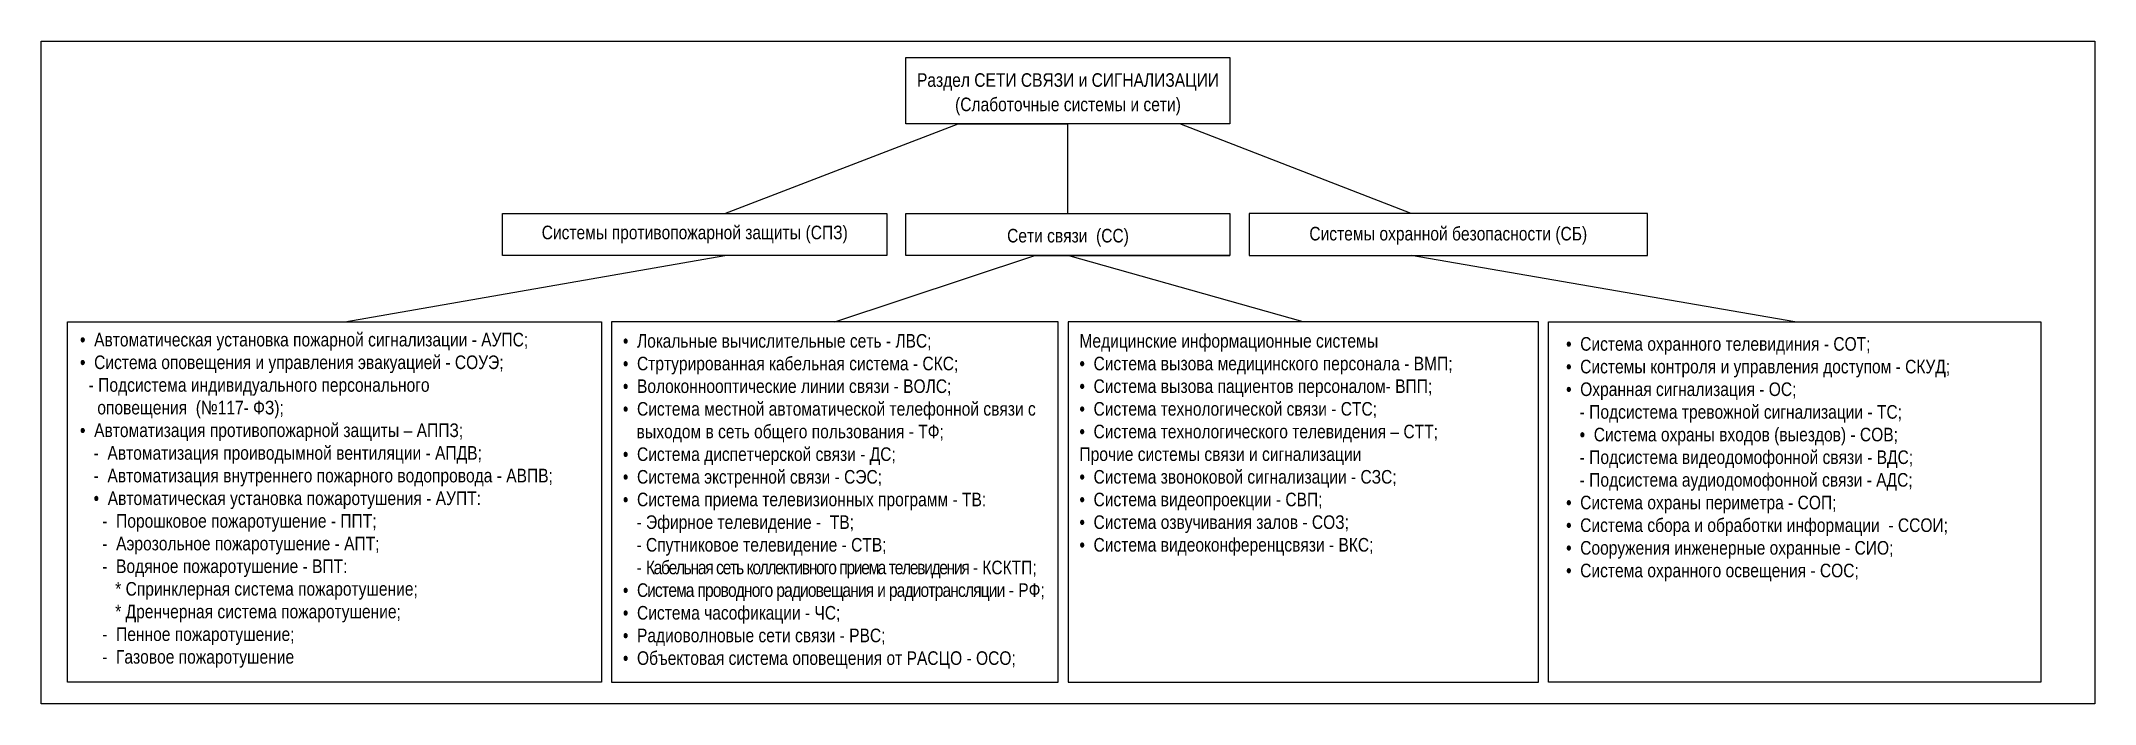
# Model space of a CAD drawing. Header units: millimetres. Extents: x -21000 to 351902, y -261781 to 19312.
# Drawn here: x 0 to 37806, y 7122 to 19312 of the extents above; entities that cross this region are included whole.
import ezdxf
from ezdxf.enums import TextEntityAlignment as Align

# ---------------------------------------------------------------- set-up
doc = ezdxf.new("R2010")
doc.units = ezdxf.units.MM
doc.header["$MEASUREMENT"] = 0
doc.styles.add('ArialN-250', font='ARIALN.TTF', dxfattribs={"height": 250})
doc.styles.add('AT-Шрифт', font='ARIALN.TTF', dxfattribs={"height": 250})
doc.styles.get("Standard").update_dxf_attribs({"font": 'arial.ttf'})
doc.dimstyles.new('MSADIM', dxfattribs={"dimtxt": 0.3, "dimasz": 0.15, "dimexe": 0.06, "dimexo": 0.06, "dimgap": 0, "dimtad": 1, "dimdec": 1, "dimlfac": 1000, "dimzin": 0, "dimdsep": 46, "dimtxsty": 'Standard', "dimtsz": 0.15, "dimcen": 0.15, "dimadec": 0, "dimazin": 0, "dimtfac": 1, "dimtdec": 1, "dimtofl": 0, "dimtmove": 2, "dimatfit": 3, "dimfxl": 1, "dimtvp": 0.15, "dimtolj": 1, "dimtzin": 0, "dimarcsym": 0})

msp = doc.modelspace()

# ---------------------------------------------------------------- texts
at = {"style": 'AT-Шрифт'}
for s, p in [('Раздел СЕТИ СВЯЗИ и СИГНАЛИЗАЦИИ', (18903, 18562, -900)), ('(Слаботочные системы и сети)', (18903, 18119, -900))]:
    msp.add_text(s, height=250, dxfattribs=at).set_placement(p, align=Align.MIDDLE)
at = {"color": 1, "style": 'AT-Шрифт'}
msp.add_text('Системы противопожарной защиты (СПЗ)', height=250, dxfattribs=at).set_placement((12032, 15765, -900), align=Align.MIDDLE)
at = {"color": 170, "style": 'AT-Шрифт'}
msp.add_text('Системы охранной безопасности (СБ)', height=250, dxfattribs=at).set_placement((25903, 15743, -900), align=Align.MIDDLE)
at = {"color": 30, "style": 'AT-Шрифт'}
msp.add_text('Сети связи  (СС)', height=250, dxfattribs=at).set_placement((18903, 15703, -900), align=Align.MIDDLE)
at = {"ltscale": 100, "char_height": 250, "attachment_point": 1, "style": 'ArialN-250'}
for s, insert, width in [('•  Автоматическая установка пожарной сигнализации - {\\C1;АУПС};{\\C1;^J}•  Система оповещения и управления эвакуацией - {\\C240;СОУЭ};\\P  - Подсистема индивидуального персонального\\P    оповещения  (№117- ФЗ);^J•  Автоматизация противопожарной защиты – {\\C20;АППЗ};\\P\\pxi1;-  Автоматизация проиводымной вентиляции - АПДВ;\\P-  Автоматизация внутреннего пожарного водопровода - АВПВ;^J•  Автоматическая установка пожаротушения - {\\C10;АУПТ}:^J  -  Порошковое пожаротушение - ППТ;^J  -  Аэрозольное пожаротушение - АПТ;^J  -  Водяное пожаротушение - ВПТ:^J     * Спринклерная система пожаротушение;^J     * Дренчерная система пожаротушение;^J  -  Пенное пожаротушение;^J  -  Газовое пожаротушение', (717, 13947, -900), 9478.43), ('•  Локальные вычислительные сеть - {\\C30;ЛВС}; ^J•  Стртурированная кабельная система - {\\C30;СКС};\\P\\pxi-1,l1;•  Волоконнооптические линии связи - {\\C6;ВОЛС};\\P•  Система местной автоматической телефонной связи с   выходом в сеть общего пользования - {\\C94;ТФ};\\P\\pi0,l0;•  Система диспетчерской связи - {\\C110;ДС};\\P•  Система экстренной связи - {\\C1;СЭС}; ^J•  Система приема телевизионных программ - {\\C170;ТВ}:\\P\\pi1;- Эфирное телевидение -  {\\C170;ТВ};\\P- Спутниковое телевидение - {\\C170;СТВ};\\P- {\\T0.85;Кабельная сеть коллективного приема телевидения} - {\\C170;КСКТП};\\P\\pi0;•  {\\T0.9;Система проводного радиовещания и радиотрансляции} - {\\C230;РФ};\\P•  Система часофикации - {\\C114;ЧС};^J•  Радиоволновые сети связи - {\\C140;РВС};\\P•  Объектовая система оповещения от РАСЦО - {\\C240;ОСО};', (10710, 13924, -900), 7909.65), ('Медицинские информационные системы\\P•  Система вызова медицинского персонала - {\\C44;ВМП};\\P•  Система вызова пациентов персоналом- {\\C44;ВПП};^J•  Система технологической связи - {\\C124;СТС};\\P•  Система технологического телевидения – {\\C152;СТТ};\\PПрочие системы связи и сигнализации\\P•  Система звоноковой сигнализации - {\\C1;СЗС};\\P{\\C2;•  Система видеопроекции - СВП;\\P•  Система озвучивания залов - СОЗ;\\P•  Система видеоконференцсвязи - ВКС;}', (19114, 13924, -900), 8371.26), ('•  Система охранного телевидиния - {\\C170;СОТ};^J•  Системы контроля и управления доступом - {\\C94;СКУД};\\P•  Охранная сигнализация - {\\C190;ОС};\\P\\pxi1;- Подсистема тревожной сигнализации - {\\C1;ТС};^J•  Система охраны входов (выездов) - {\\C102;СОВ};\\P- Подсистема видеодомофонной связи - {\\C152;ВДС};\\P- Подсистема аудиодомофонной связи - {\\C124;АДС};\\P\\pi0;•  Система охраны периметра - {\\C180;СОП};^J•  Система сбора и обработки информации  - {\\C140;ССОИ};\\P•  Сооружения инженерные охранные - {\\C84;СИО;\\P}•  Система охранного освещения - {\\C250;СОС};', (28072, 13868, -900), 8667.75)]:
    msp.add_mtext(s, dxfattribs=dict(at, insert=insert, width=width))

# ---------------------------------------------------------------- linework, layer by layer
at = {"color": 1, "ltscale": 100}
msp.add_lwpolyline([(0, 19312), (37806, 19312), (37806, 7122), (0, 7122)], close=True, dxfattribs=at)
at = {"ltscale": 100}
for points in [[(15921, 19012), (21885, 19012), (21885, 17788), (15921, 17788)], [(8494, 16143), (15569, 16143), (15569, 15368), (8494, 15368)], [(15921, 16143), (21885, 16143), (21885, 15368), (15921, 15368)], [(29569, 16143), (22237, 16143), (22237, 15368), (29569, 15368)], [(489, 14152), (10316, 14152), (10316, 7522), (489, 7522)], [(18720, 14152), (10503, 14152), (10503, 7522), (18720, 7522)], [(27562, 14152), (18907, 14152), (18907, 7522), (27562, 7522)], [(27749, 14152), (36810, 14152), (36810, 7522), (27749, 7522)]]:
    msp.add_lwpolyline(points, close=True, dxfattribs=at)

msp.set_redraw_order([(e.dxf.handle, doc.entitydb.next_handle()) for e in msp.query("TEXT MTEXT ATTDEF DIMENSION ARC_DIMENSION")])  # texts and dimensions are drawn at this point

# ---------------------------------------------------------------- leaders
at = {"color": 0, "ltscale": 0.5}
for points in [[(12587, 16143, -900), (16880, 17788, -900), (18904, 17788, -900)], [(18903, 16143, -900), (18903, 17788, -900), (18903, 17788, -900)], [(25219, 16143, -900), (20963, 17788, -900), (18903, 17788, -900)], [(5590, 14152, -900), (12587, 15368, -900), (9605, 15368, -900)], [(14612, 14152, -900), (18290, 15368, -900), (18903, 15368, -900)], [(23235, 14152, -900), (18903, 15368, -900), (21885, 15368, -900)], [(32280, 14152, -900), (25219, 15368, -900), (28201, 15368, -900)]]:
    msp.add_leader(points, dimstyle='MSADIM', override={"dimtxt": 3, "dimasz": 4, "dimexe": 2, "dimexo": 0, "dimgap": 1, "dimlfac": 1, "dimpost": 'м', "dimtsz": 0, "dimcen": -2, "dimdle": 1, "dimadec": 4, "dimtfac": 0.92, "dimtmove": 0, "dimatfit": 0, "dimtvp": 1}, dxfattribs=at)

doc.saveas('drawing.dxf')
